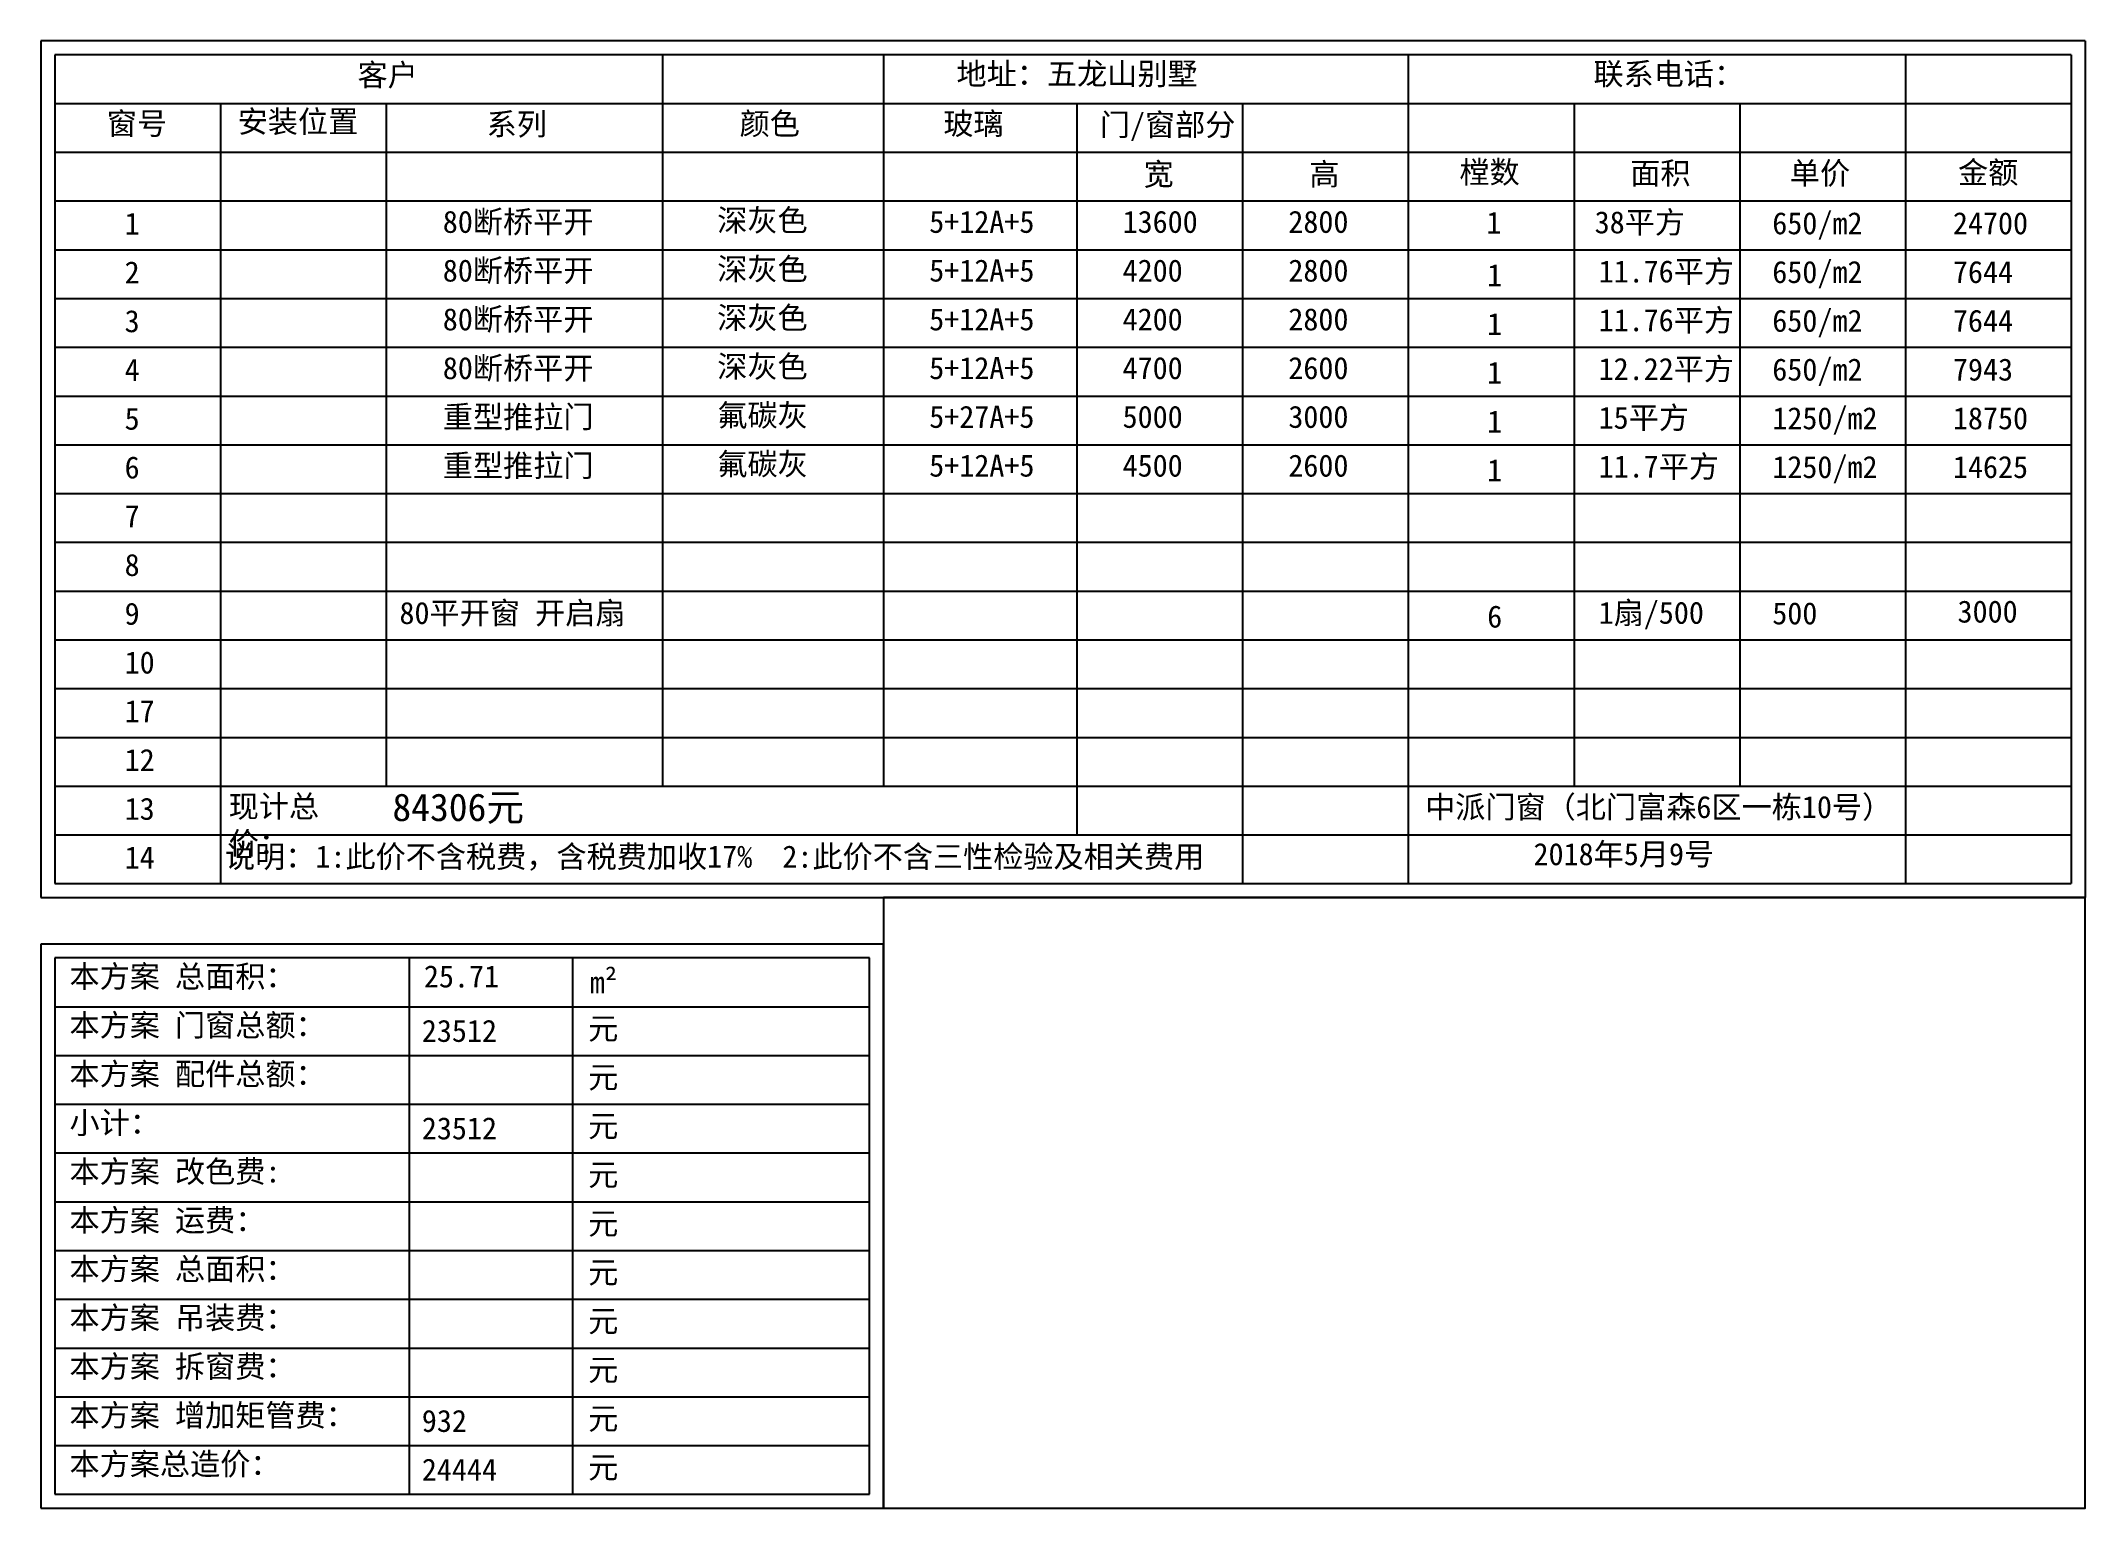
# Model space of a CAD drawing. Header units: inches. Extents: x -138455 to 599497, y -747149 to 13167.
# Drawn here: x 176819 to 184219, y -81217 to -75906 of the extents above; entities that cross this region are included whole.
import ezdxf

# ---------------------------------------------------------------- set-up
doc = ezdxf.new("R2010")
doc.units = ezdxf.units.IN
doc.header["$MEASUREMENT"] = 0
doc.layers.add('0 @ 1', color=7, linetype='Continuous')
doc.styles.add('Annotative', font='arialbd.ttf')

msp = doc.modelspace()

# ---------------------------------------------------------------- texts
at = {"layer": '0 @ 1', "attachment_point": 1, "style": 'Annotative'}
for s, width, insert, char_height in [('{\\fSimSun|b1|i0|c134|p2;客户}', 485.592, (177965.1, -75989.8), 80), ('{\\fSimSun|b1|i0|c134|p2;地址：五龙山别墅}', 1381.442, (180133.4, -75985.5), 80), ('{\\fSimSun|b1|i0|c134|p2;联系电话：}', 603.897, (182439, -75985.8), 80), ('{\\fSimSun|b1|i0|c134|p2;安装位置}', 485.592, (177531.5, -76158.4), 80), ('{\\fSimSun|b1|i0|c134|p2;窗号}', 485.592, (177057.6, -76165.5), 80), ('{\\fSimSun|b1|i0|c134|p2;系列}', 485.592, (178432.4, -76167.7), 80), ('{\\fSimSun|b1|i0|c134|p2;颜色}', 485.592, (179348.3, -76165.8), 80), ('{\\fSimSun|b1|i0|c134|p2;玻璃}', 485.592, (180085.7, -76165.8), 80), ('{\\fSimSun|b1|i0|c134|p2;门/窗部分}', 603.897, (180652.1, -76169.7), 80), ('{\\fSimSun|b1|i0|c134|p2;宽}', 603.897, (180810.5, -76348.5), 80), ('{\\fSimSun|b1|i0|c134|p2;高}', 603.897, (181410.5, -76348.5), 80), ('{\\fSimSun|b1|i0|c134|p2;樘数}', 603.897, (181953.9, -76341.4), 80), ('{\\fSimSun|b1|i0|c134|p2;面积}', 603.897, (182572.3, -76345.3), 80), ('{\\fSimSun|b1|i0|c134|p2;单价}', 603.897, (183150.1, -76345.3), 80), ('{\\fSimSun|b1|i0|c134|p2;金额}', 603.897, (183758.7, -76342.5), 80), ('{\\fSimSun|b1|i0|c134|p2;80断桥平开}', 753.781, (178273.8, -76521.2), 80), ('{\\fSimSun|b1|i0|c134|p2;深灰色}', 840.838, (179267.3, -76515.4), 80), ('{\\fSimSun|b1|i0|c134|p2;38平方}', 753.781, (182443.5, -76523.1), 80), ('{\\fSimSun|b1|i0|c134|p2;1}', 485.592, (177122, -76527.8), 80), ('{\\fSimSun|b1|i0|c134|p2;5+12A+5}', 753.781, (180034.6, -76521.2), 80), ('{\\fSimSun|b1|i0|c134|p2;13600}', 753.781, (180734.6, -76521.2), 80), ('{\\fSimSun|b1|i0|c134|p2;2800}', 753.781, (181334.6, -76521.2), 80), ('{\\fSimSun|b1|i0|c134|p2;1}', 753.781, (182051.3, -76524.4), 80), ('{\\fSimSun|b1|i0|c134|p2;650/m2}', 753.781, (183086.5, -76526.4), 80), ('{\\fSimSun|b1|i0|c134|p2;24700}', 753.781, (183740.3, -76526.4), 80), ('{\\fSimSun|b1|i0|c134|p2;2}', 485.592, (177122, -76704.3), 80), ('{\\fSimSun|b1|i0|c134|p2;80断桥平开}', 753.781, (178273.8, -76697.6), 80), ('{\\fSimSun|b1|i0|c134|p2;深灰色}', 840.838, (179267.3, -76691.9), 80), ('{\\fSimSun|b1|i0|c134|p2;5+12A+5}', 753.781, (180034.6, -76697.6), 80), ('{\\fSimSun|b1|i0|c134|p2;4200}', 753.781, (180734.6, -76697.6), 80), ('{\\fSimSun|b1|i0|c134|p2;2800}', 753.781, (181334.6, -76697.6), 80), ('{\\fSimSun|b1|i0|c134|p2;1}', 753.781, (182054.5, -76714.5), 80), ('{\\fSimSun|b1|i0|c134|p2;11.76平方}', 753.781, (182457.7, -76700.8), 80), ('{\\fSimSun|b1|i0|c134|p2;650/m2}', 753.781, (183086.5, -76702.8), 80), ('{\\fSimSun|b1|i0|c134|p2;7644}', 753.781, (183740.3, -76702.8), 80), ('{\\fSimSun|b1|i0|c134|p2;3}', 485.592, (177122, -76880.8), 80), ('{\\fSimSun|b1|i0|c134|p2;80断桥平开}', 753.781, (178273.8, -76874.1), 80), ('{\\fSimSun|b1|i0|c134|p2;深灰色}', 840.838, (179267.3, -76868.3), 80), ('{\\fSimSun|b1|i0|c134|p2;5+12A+5}', 753.781, (180034.6, -76874.1), 80), ('{\\fSimSun|b1|i0|c134|p2;4200}', 753.781, (180734.6, -76874.1), 80), ('{\\fSimSun|b1|i0|c134|p2;2800}', 753.781, (181334.6, -76874.1), 80), ('{\\fSimSun|b1|i0|c134|p2;11.76平方}', 753.781, (182457.7, -76877.3), 80), ('{\\fSimSun|b1|i0|c134|p2;650/m2}', 753.781, (183086.5, -76879.3), 80), ('{\\fSimSun|b1|i0|c134|p2;7644}', 753.781, (183740.3, -76879.3), 80), ('{\\fSimSun|b1|i0|c134|p2;1}', 753.781, (182054.5, -76890.9), 80), ('{\\fSimSun|b1|i0|c134|p2;深灰色}', 840.838, (179267.3, -77044.8), 80), ('{\\fSimSun|b1|i0|c134|p2;4}', 485.592, (177122, -77057.2), 80), ('{\\fSimSun|b1|i0|c134|p2;80断桥平开}', 753.781, (178273.8, -77050.6), 80), ('{\\fSimSun|b1|i0|c134|p2;5+12A+5}', 753.781, (180034.6, -77050.6), 80), ('{\\fSimSun|b1|i0|c134|p2;4700}', 753.781, (180734.6, -77050.6), 80), ('{\\fSimSun|b1|i0|c134|p2;2600}', 753.781, (181334.6, -77050.6), 80), ('{\\fSimSun|b1|i0|c134|p2;1}', 753.781, (182054.5, -77067.4), 80), ('{\\fSimSun|b1|i0|c134|p2;12.22平方}', 753.781, (182457.7, -77053.8), 80), ('{\\fSimSun|b1|i0|c134|p2;650/m2}', 753.781, (183086.5, -77055.8), 80), ('{\\fSimSun|b1|i0|c134|p2;7943}', 753.781, (183740.3, -77055.8), 80), ('{\\fSimSun|b1|i0|c134|p2;5}', 485.592, (177122, -77233.7), 80), ('{\\fSimSun|b1|i0|c134|p2;重型推拉门}', 753.781, (178273.8, -77227), 80), ('{\\fSimSun|b1|i0|c134|p2;氟碳灰}', 840.838, (179267.3, -77221.3), 80), ('{\\fSimSun|b1|i0|c134|p2;5+27A+5}', 753.781, (180034.6, -77227), 80), ('{\\fSimSun|b1|i0|c134|p2;5000}', 753.781, (180734.6, -77227), 80), ('{\\fSimSun|b1|i0|c134|p2;3000}', 753.781, (181334.6, -77227), 80), ('{\\fSimSun|b1|i0|c134|p2;1}', 753.781, (182054.5, -77243.9), 80), ('{\\fSimSun|b1|i0|c134|p2;15平方}', 753.781, (182457.7, -77230.2), 80), ('{\\fSimSun|b1|i0|c134|p2;1250/m2}', 753.781, (183086.5, -77232.2), 80), ('{\\fSimSun|b1|i0|c134|p2;18750}', 753.781, (183740.3, -77232.2), 80), ('{\\fSimSun|b1|i0|c134|p2;重型推拉门}', 753.781, (178273.8, -77403.5), 80), ('{\\fSimSun|b1|i0|c134|p2;氟碳灰}', 840.838, (179267.3, -77397.7), 80), ('{\\fSimSun|b1|i0|c134|p2;5+12A+5}', 753.781, (180034.6, -77403.5), 80), ('{\\fSimSun|b1|i0|c134|p2;11.7平方}', 753.781, (182457.7, -77406.7), 80), ('{\\fSimSun|b1|i0|c134|p2;1250/m2}', 753.781, (183086.5, -77408.7), 80), ('{\\fSimSun|b1|i0|c134|p2;6}', 485.592, (177122, -77410.2), 80), ('{\\fSimSun|b1|i0|c134|p2;4500}', 753.781, (180734.6, -77403.5), 80), ('{\\fSimSun|b1|i0|c134|p2;2600}', 753.781, (181334.6, -77403.5), 80), ('{\\fSimSun|b1|i0|c134|p2;1}', 753.781, (182054.5, -77420.4), 80), ('{\\fSimSun|b1|i0|c134|p2;14625}', 753.781, (183740.3, -77408.7), 80), ('{\\fSimSun|b1|i0|c134|p2;7}', 485.592, (177122, -77586.7), 80), ('{\\fSimSun|b1|i0|c134|p2;8}', 485.592, (177122, -77763.1), 80), ('{\\fSimSun|b1|i0|c134|p2;9}', 485.592, (177122, -77939.6), 80), ('{\\fSimSun|b1|i0|c134|p2;80平开窗 开启扇}', 1028.572, (178116.9, -77936.9), 80), ('{\\fSimSun|b1|i0|c134|p2;6}', 753.781, (182054.5, -77949.8), 80), ('{\\fSimSun|b1|i0|c134|p2;1扇/500}', 753.781, (182457.7, -77936.1), 80), ('{\\fSimSun|b1|i0|c134|p2;500}', 753.781, (183086.5, -77938.1), 80), ('{\\fSimSun|b1|i0|c134|p2;3000}', 753.781, (183757, -77931.7), 80), ('{\\fSimSun|b1|i0|c134|p2;10}', 485.592, (177122, -78116.1), 80), ('{\\fSimSun|b1|i0|c134|p2;17}', 485.592, (177122, -78292.5), 80), ('{\\fSimSun|b1|i0|c134|p2;12}', 485.592, (177122, -78469), 80), ('{\\fSimSun|b1|i0|c134|p2;13}', 485.592, (177122, -78645.5), 80), ('{\\fSimSun|b1|i0|c134|p2;现计总价：}', 485.592, (177498.7, -78636.7), 80), ('{\\fSimSun|b1|i0|c134|p2;84306元 }', 2644.65, (178091.4, -78630), 100), ('{\\fSimSun|b1|i0|c134|p2;中派门窗（北门富森6区一栋10号）}', 1756.126, (181829.7, -78639.1), 80), ('{\\fSimSun|b1|i0|c134|p2;说明：1:此价不含税费，含税费加收17%  2:此价不含三性检验及相关费用}', 3920.385, (177485.2, -78818.5), 80), ('{\\fSimSun|b1|i0|c134|p2;2018年5月9号}', 879.645, (182222.1, -78809.7), 80), ('{\\fSimSun|b1|i0|c134|p2;14}', 485.592, (177122, -78821.9), 80), ('{\\fSimSun|b1|i0|c134|p2;本方案 总面积：}', 859.181, (176922.5, -79252.2), 80), ('{\\fSimSun|b1|i0|c134|p2;25.71}', 859.181, (178205.4, -79252.2), 80), ('{\\fSimSun|b1|i0|c134|p2;m²}', 515.382, (178805.8, -79273.4), 80), ('{\\fSimSun|b1|i0|c134|p2;本方案 门窗总额：}', 1044.604, (176922.5, -79428.7), 80), ('{\\fSimSun|b1|i0|c134|p2;23512}', 859.181, (178197.9, -79449.2), 80), ('{\\fSimSun|b1|i0|c134|p2;元}', 515.382, (178800, -79440.6), 80), ('{\\fSimSun|b1|i0|c134|p2;本方案 配件总额：}', 1021.107, (176922.5, -79605.2), 80), ('{\\fSimSun|b1|i0|c134|p2;元}', 515.382, (178800, -79617.1), 80), ('{\\fSimSun|b1|i0|c134|p2;小计：}', 859.181, (176922.5, -79781.7), 80), ('{\\fSimSun|b1|i0|c134|p2;23512}', 859.181, (178197.9, -79802.1), 80), ('{\\fSimSun|b1|i0|c134|p2;元}', 515.382, (178800, -79793.6), 80), ('{\\fSimSun|b1|i0|c134|p2;本方案 改色费:}', 859.181, (176922.5, -79958.1), 80), ('{\\fSimSun|b1|i0|c134|p2;元}', 515.382, (178800, -79970), 80), ('{\\fSimSun|b1|i0|c134|p2;本方案 运费：}', 859.181, (176922.5, -80134.6), 80), ('{\\fSimSun|b1|i0|c134|p2;元}', 515.382, (178800, -80146.5), 80), ('{\\fSimSun|b1|i0|c134|p2;本方案 总面积：}', 859.181, (176922.5, -80311.1), 80), ('{\\fSimSun|b1|i0|c134|p2;元}', 515.382, (178800, -80323), 80), ('{\\fSimSun|b1|i0|c134|p2;本方案 吊装费：}', 859.181, (176922.5, -80487.5), 80), ('{\\fSimSun|b1|i0|c134|p2;元}', 515.382, (178800, -80499.5), 80), ('{\\fSimSun|b1|i0|c134|p2;本方案 拆窗费：}', 859.181, (176922.5, -80664), 80), ('{\\fSimSun|b1|i0|c134|p2;元}', 515.382, (178800, -80675.9), 80), ('{\\fSimSun|b1|i0|c134|p2;本方案 增加矩管费：}', 1103.885, (176922.5, -80840.5), 80), ('{\\fSimSun|b1|i0|c134|p2;932}', 859.181, (178197.9, -80860.9), 80), ('{\\fSimSun|b1|i0|c134|p2;元}', 515.382, (178800, -80852.4), 80), ('{\\fSimSun|b1|i0|c134|p2;本方案总造价：}', 859.181, (176922.5, -81016.9), 80), ('{\\fSimSun|b1|i0|c134|p2;元}', 515.382, (178800, -81028.9), 80), ('{\\fSimSun|b1|i0|c134|p2;24444}', 859.181, (178197.9, -81037.4), 80)]:
    msp.add_mtext_dynamic_manual_height_columns(s, width=width, gutter_width=903.5, heights=[0], dxfattribs=dict(at, insert=insert, char_height=char_height))

# ---------------------------------------------------------------- linework, layer by layer
for p, q in [((184218.9, -75906.5), (176818.9, -75906.5)), ((176818.9, -75906.5), (176818.9, -79006.5)), ((184218.9, -75906.5), (184218.9, -79006.5)), ((184168.9, -75956.5), (176868.9, -75956.5)), ((176868.9, -75956.5), (176868.9, -78956.5)), ((179068.9, -75956.5), (179068.9, -77721.2)), ((179868.9, -75956.5), (179868.9, -78250.6)), ((181768.9, -75956.5), (181768.9, -78956.5)), ((183568.9, -75956.5), (183568.9, -77721.2)), ((184168.9, -75956.5), (184168.9, -78956.5)), ((176868.9, -76133), (184168.9, -76133)), ((177468.9, -76133), (177468.9, -77721.2)), ((178068.9, -76133), (178068.9, -77721.2)), ((180568.9, -76133), (180568.9, -78250.6)), ((181168.9, -76133), (181168.9, -78956.5)), ((182368.9, -76133), (182368.9, -78603.5)), ((182968.9, -76133), (182968.9, -77721.2)), ((176868.9, -76309.4), (184168.9, -76309.4)), ((176868.9, -76485.9), (184168.9, -76485.9)), ((176868.9, -76662.4), (184168.9, -76662.4)), ((176868.9, -76838.8), (184168.9, -76838.8)), ((176868.9, -77015.3), (184168.9, -77015.3)), ((176868.9, -77191.8), (184168.9, -77191.8)), ((176868.9, -77368.3), (184168.9, -77368.3)), ((176868.9, -77544.7), (184168.9, -77544.7)), ((176868.9, -77721.2), (184168.9, -77721.2)), ((177468.9, -77721.2), (177468.9, -78427.1)), ((178068.9, -77721.2), (178068.9, -78250.6)), ((179068.9, -77721.2), (179068.9, -78250.6)), ((182968.9, -77721.2), (182968.9, -78603.5)), ((183568.9, -77721.2), (183568.9, -78956.5)), ((176868.9, -77897.7), (184168.9, -77897.7)), ((176868.9, -78074.1), (184168.9, -78074.1)), ((176868.9, -78250.6), (184168.9, -78250.6)), ((178068.9, -78250.6), (178068.9, -78603.5)), ((179068.9, -78250.6), (179068.9, -78603.5)), ((179868.9, -78250.6), (179868.9, -78603.5)), ((180568.9, -78250.6), (180568.9, -78780)), ((176868.9, -78427.1), (184168.9, -78427.1)), ((177468.9, -78427.1), (177468.9, -78956.5)), ((176868.9, -78603.5), (184168.9, -78603.5)), ((176868.9, -78780), (184168.9, -78780)), ((176868.9, -78956.5), (184168.9, -78956.5)), ((176818.9, -79006.5), (184218.9, -79006.5)), ((179868.9, -79175.4), (176818.9, -79175.4)), ((176818.9, -79175.4), (176818.9, -81216.6)), ((179868.9, -81216.6), (179868.9, -79175.4)), ((179818.9, -79225.4), (176868.9, -79225.4)), ((176868.9, -79225.4), (176868.9, -81166.6)), ((178151.8, -79225.4), (178151.8, -81166.6)), ((178743.1, -79225.4), (178743.1, -81166.6)), ((179818.9, -81166.6), (179818.9, -79225.4)), ((176868.9, -79401.9), (179818.9, -79401.9)), ((176868.9, -79578.3), (179818.9, -79578.3)), ((176868.9, -79754.8), (179818.9, -79754.8)), ((176868.9, -79931.3), (179818.9, -79931.3)), ((176868.9, -80107.7), (179818.9, -80107.7)), ((176868.9, -80284.2), (179818.9, -80284.2)), ((176868.9, -80460.7), (179818.9, -80460.7)), ((176868.9, -80637.2), (179818.9, -80637.2)), ((176868.9, -80813.6), (179818.9, -80813.6)), ((176868.9, -80990.1), (179818.9, -80990.1)), ((176868.9, -81166.6), (179818.9, -81166.6)), ((176818.9, -81216.6), (179868.9, -81216.6))]:
    msp.add_line(p, q)
msp.add_lwpolyline([(179868.9, -81216.6), (184218.9, -81216.6), (184218.9, -79006.5), (179868.9, -79006.5)], close=True)

msp.set_redraw_order([(e.dxf.handle, doc.entitydb.next_handle()) for e in msp.query("TEXT MTEXT ATTDEF DIMENSION ARC_DIMENSION")])  # texts and dimensions are drawn at this point

doc.saveas('drawing.dxf')
